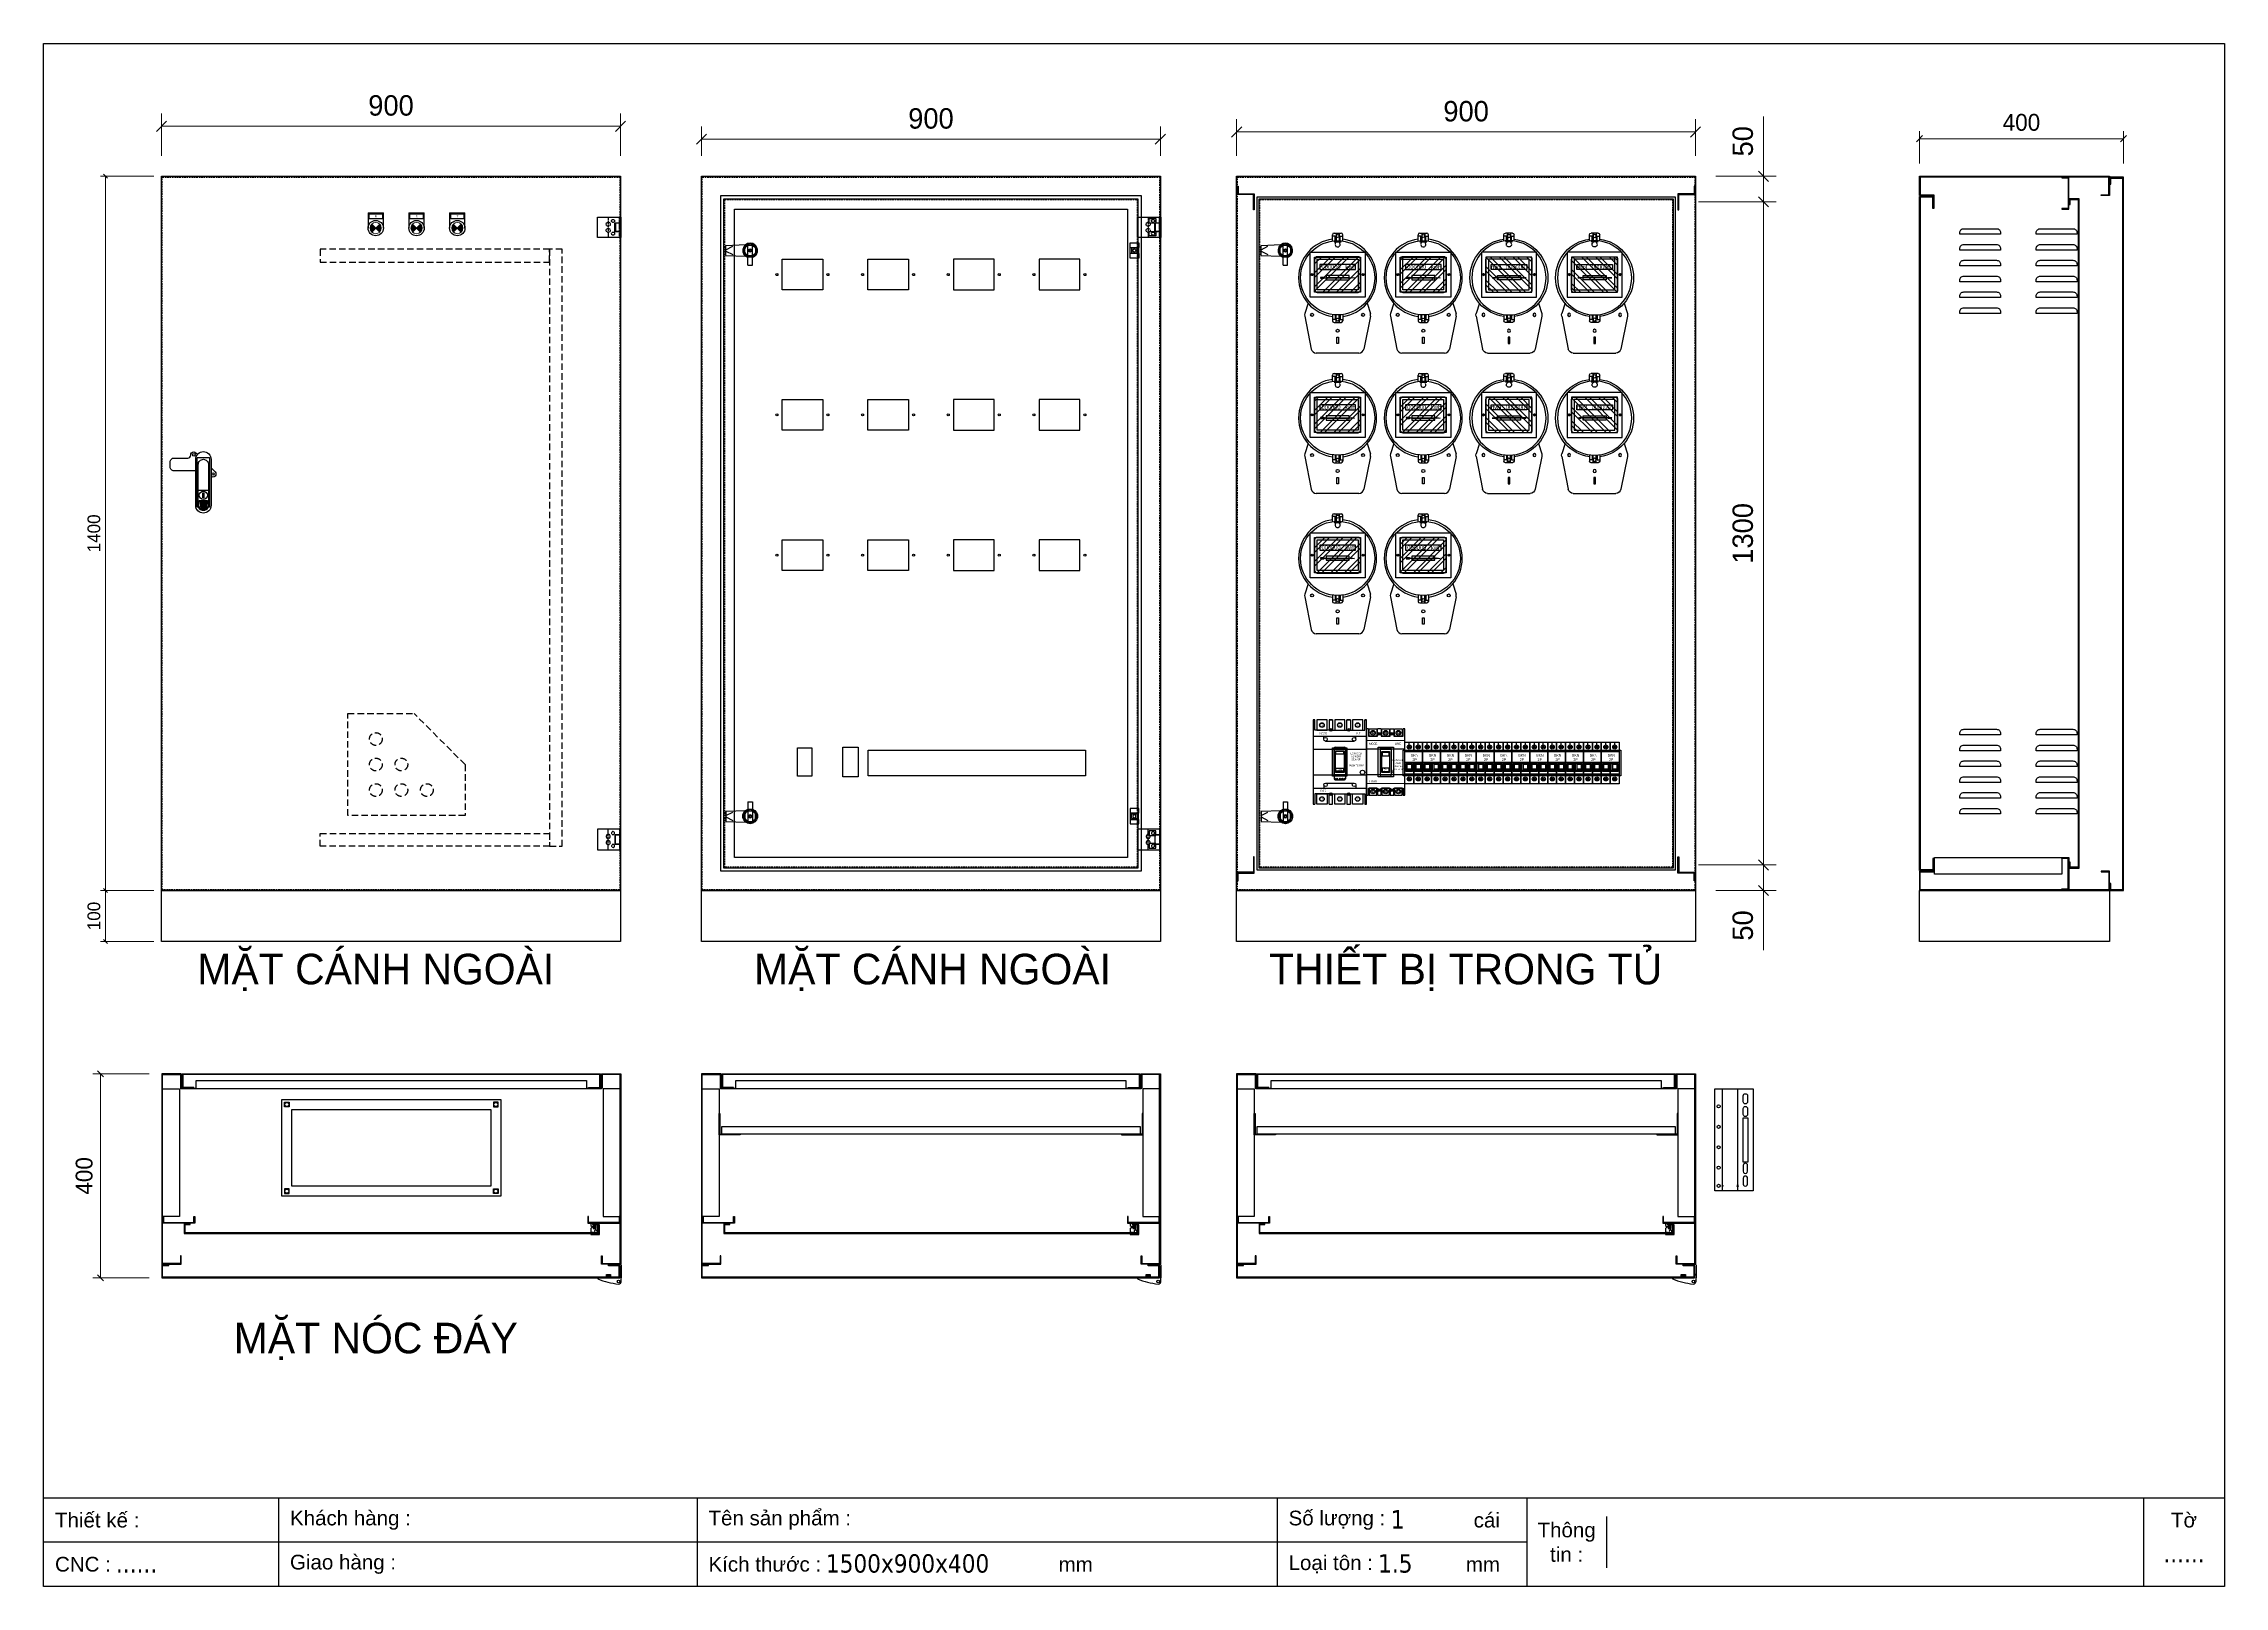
# Model space of a CAD drawing. Header units: millimetres. Extents: x 0 to 4277, y 0 to 3024.
import ezdxf
from ezdxf.enums import TextEntityAlignment as Align

# ---------------------------------------------------------------- set-up
doc = ezdxf.new("R2010")
doc.units = ezdxf.units.MM
for name, pattern in [('DASHED', [0.75, 0.5, -0.25]), ('HIDDEN2', [4.7625, 3.175, -1.5875]), ('HIDDENX2', [19.05, 12.7, -6.35])]:
    doc.linetypes.add(name, pattern=pattern)
for name, color, linetype in [('01', 7, 'HIDDEN2'), ('CNC', 7, 'Continuous'), ('DIM', 253, 'Continuous'), ('HEATER', 1, 'Continuous')]:
    doc.layers.add(name, color=color, linetype=linetype)
doc.layers.add('07', color=5, linetype='Continuous', lineweight=5)
doc.layers.add('E_Electrical Equipment', color=35, linetype='Continuous', lineweight=5)
doc.styles.add('Arial', font='arial.ttf')
doc.styles.add('Arial-Black', font='txt')
doc.styles.add('Tahoma (Input Text)', font='tahoma.ttf')
doc.dimstyles.new('Dim-25', dxfattribs={"dimtxt": 25, "dimasz": 8, "dimexe": 10, "dimexo": 15, "dimgap": 10, "dimtad": 1, "dimdec": 0, "dimtxsty": 'Standard', "dimblk": 'OBLIQUE', "dimcen": 10, "dimclrd": 5, "dimclre": 5, "dimclrt": 3, "dimazin": 3, "dimtfac": 1, "dimtdec": 0, "dimtmove": 0, "dimatfit": 3, "dimldrblk": 'OBLIQUE', "dimlwd": 9, "dimlwe": 9})
doc.dimstyles.new('Dim-33', dxfattribs={"dimtxt": 33, "dimasz": 12, "dimexe": 15, "dimexo": 25, "dimgap": 15, "dimtad": 1, "dimdec": 0, "dimtxsty": 'Standard', "dimblk": 'OBLIQUE', "dimcen": 10, "dimclrd": 5, "dimclre": 5, "dimclrt": 3, "dimazin": 3, "dimtfac": 1, "dimtdec": 0, "dimtmove": 0, "dimatfit": 3, "dimldrblk": 'OPEN30', "dimlwd": 9, "dimlwe": 9})
doc.dimstyles.new('Dim-40', dxfattribs={"dimtxt": 40, "dimasz": 20, "dimexe": 25, "dimexo": 40, "dimgap": 20, "dimtad": 1, "dimdec": 0, "dimtxsty": 'Standard', "dimblk": 'OBLIQUE', "dimcen": 15, "dimclrd": 5, "dimclre": 5, "dimclrt": 3, "dimazin": 3, "dimtfac": 1, "dimtdec": 0, "dimtmove": 0, "dimatfit": 3, "dimldrblk": 'ARCHTICK', "dimlwd": 9, "dimlwe": 9})

# ---------------------------------------------------------------- blocks, each defined once
blk = doc.blocks.new('khungtenAsean2')
at = {"color": 7}
for p, q in [((2970, -1980), (0, -1980)), ((320, -1980), (320, -2100)), ((890, -1980), (890, -2100)), ((1680, -1980), (1680, -2100)), ((2020, -1980), (2020, -2100)), ((2860, -1980), (2860, -2100)), ((2128.3, -2005), (2128.3, -2075)), ((2020, -2040), (0, -2040))]:
    blk.add_line(p, q, dxfattribs=at)
blk.add_lwpolyline([(0, 0), (2970, 0), (2970, -2100), (0, -2100)], close=True, dxfattribs=at)
at = {"color": 2, "char_height": 20, "style": 'Arial'}
for s, insert, width, attachment_point in [('  Thiết kế :', (0, -2010), 917.634, 4), ('  Khách hàng :', (320, -2010), 917.634, 4), ('  Tên sản phẩm :', (890, -2010), 917.634, 4), ('  Số lượng :', (1680, -2010), 917.634, 4), ('cái', (1947.6, -2010), 917.634, 4), ('Thông\\Ptin :', (2074.2, -2040), 108.311, 5), ('Tờ', (2915, -2010), 110, 5), ('  CNC :', (0, -2070), 917.634, 4), ('  Giao hàng :', (320, -2070), 917.634, 4), ('  Kích thước :', (890, -2070), 917.634, 4), ('mm', (1382.3, -2070), 917.634, 4), ('  Loại tôn :', (1680, -2070), 917.634, 4), ('mm', (1936.9, -2070), 917.634, 4)]:
    blk.add_mtext(s, dxfattribs=dict(at, insert=insert, width=width, attachment_point=attachment_point))
at = {"color": 1, "style": 'Tahoma (Input Text)', "flags": 8}
for tag, p in [('#01', (137.1, -2021.3)), ('#03', (506.6, -2019.3)), ('#05', (1106.6, -2021.3)), ('#07', (1834.7, -2021.3)), ('#09', (2146.7, -2021.3)), ('#02', (98.5, -2081.3)), ('#04', (486.1, -2081.3)), ('#06', (1065.3, -2081.3)), ('#08', (1817.4, -2081.3)), ('#10', (2146.7, -2081.3))]:
    blk.add_attdef(tag, p, '', height=25, dxfattribs=at)
blk.add_attdef('#11', text='', height=25, dxfattribs=at).set_placement((2915, -2067.3), align=Align.CENTER)
blk = doc.blocks.new('*D1')
at = {"color": 0, "linetype": 'ByBlock', "lineweight": -2}
for p, q in [((125.5, 2760), (117.5, 2768)), ((117.5, 1368), (125.5, 1360))]:
    blk.add_line(p, q, dxfattribs=at)
at = {"layer": 'Defpoints', "color": 0, "transparency": 16777216}
for p in [(231.3, 2764), (121.5, 1364), (231.3, 1364)]:
    blk.add_point(p, dxfattribs=at)
at = {"layer": 'DIM', "color": 5, "lineweight": 9, "transparency": 16777216}
for p, q in [((216.3, 2764), (111.5, 2764)), ((121.5, 2764), (121.5, 1364)), ((216.3, 1364), (111.5, 1364))]:
    blk.add_line(p, q, dxfattribs=at)
at = {"layer": 'DIM', "color": 3, "transparency": 16777216, "insert": (98.7, 2064), "char_height": 25, "attachment_point": 5, "rotation": 90}
blk.add_mtext('1400', dxfattribs=at)
blk = doc.blocks.new('_Oblique')
at = {"color": 0, "linetype": 'ByBlock', "lineweight": -2}
blk.add_line((-0.5, -0.5), (0.5, 0.5), dxfattribs=at)
blk = doc.blocks.new('AB301-2-1')
at = {"linetype": 'Continuous'}
h = blk.add_hatch(dxfattribs=at)
h.set_pattern_fill('ACAD_ISO09W100', color=1, scale=0.2)
h.set_pattern_definition([(0, (-368.0181, 398.3814), (0, 1), [4.8, -0.6, 1.2, -0.6, 1.2, -0.6])])
h.paths.add_polyline_path([(-4.1, -88.5, 0.118404), (0, -89.5, 0.118404), (4.1, -88.5), (7, -72), (-7, -72)])
at = {"color": 1, "linetype": 'Continuous'}
for p, q in [((-10, -50.5), (10, -50.5)), ((-7, -72), (7, -72)), ((-7, -72), (-4.1, -88.5)), ((7, -72), (4.1, -88.5))]:
    blk.add_line(p, q, dxfattribs=at)
for points in [[(-15, -12.5), (-57.5, -12.5, -0.414214), (-65, -5), (-65, 5, -0.414214), (-57.5, 12.5), (-30.7, 12.5, 0.414214), (-24.7, 18.5), (-24.7, 18.7)], [(-24.7, 18.7, -0.198912), (-23, 23), (-23, 23, -0.414214), (-14.5, 23), (-11.3, 19.8)], [(15, -6.5), (23, -14.5, -0.414214), (23, -23), (23, -23, -0.381561), (15, -23.4, -0.381561)]]:
    blk.add_lwpolyline(points, format="xyb", dxfattribs=at)
for points in [[(0, 25), (0, 25, -0.414214), (15, 10), (15, -80.5, -0.414214), (0, -95.5), (0, -95.5, -0.414214), (-15, -80.5), (-15, 10, -0.414214)], [(0, 10, -0.414214), (10, 0), (10, -80.5, -0.414214), (0, -90.5, -0.414214), (-10, -80.5), (-10, 0, -0.414214)], [(9, -72.5), (9, -80.5, -0.414214), (0, -89.5, -0.414214), (-9, -80.5), (-9, -72.5, -0.414214), (-7, -70.5), (7, -70.5, -0.414214)]]:
    blk.add_lwpolyline(points, format="xyb", close=True, dxfattribs=at)
at = {"color": 2, "linetype": 'Continuous'}
blk.add_lwpolyline([(-12, 13.3), (12, 13.3), (12, -83.7), (-12, -83.7)], close=True, dxfattribs=at)
at = {"color": 1, "linetype": 'Continuous'}
blk.add_lwpolyline([(-1, -55.5), (1, -55.5), (1, -65.5), (-1, -65.5)], close=True, dxfattribs=at)
for centre, radius in [((-18.7, 18.7), 2.5), ((18.7, -18.7), 2.5), ((0, -60.5), 8)]:
    blk.add_circle(centre, radius, dxfattribs=at)
blk = doc.blocks.new('HL044-1.3-C')
at = {"color": 1, "linetype": 'HIDDEN2', "ltscale": 0.5}
for p, q in [((-25, 40), (-25, 0)), ((-3, 0), (-3, 40))]:
    blk.add_line(p, q, dxfattribs=at)
at = {"color": 1}
for p, q in [((-12, 29), (0, 29)), ((-12, 11), (-12, 29)), ((0, 11), (-12, 11)), ((-11, 28.5), (0, 28.5)), ((-11, 28.5), (-11, 11.5)), ((0, 11.5), (-11, 11.5))]:
    blk.add_line(p, q, dxfattribs=at)
blk.add_lwpolyline([(-46, 40), (0, 40), (0, 0), (-46, 0)], close=True, dxfattribs=at)
at = {"color": 1, "linetype": 'HIDDEN2', "ltscale": 0.5}
for centre, radius in [((-25, 26), 4), ((-25, 14), 4), ((-15.5, 32.5), 3), ((-15.5, 7.5), 3)]:
    blk.add_circle(centre, radius, dxfattribs=at)
blk = doc.blocks.new('*D2')
at = {"color": 0, "linetype": 'ByBlock', "lineweight": -2}
for p, q in [((125.5, 1360), (117.5, 1368)), ((117.5, 1268), (125.5, 1260))]:
    blk.add_line(p, q, dxfattribs=at)
at = {"layer": 'Defpoints', "color": 0, "transparency": 16777216}
for p in [(231.3, 1364), (121.5, 1264), (231.3, 1264)]:
    blk.add_point(p, dxfattribs=at)
at = {"layer": 'DIM', "color": 5, "lineweight": 9, "transparency": 16777216}
for p, q in [((216.3, 1364), (111.5, 1364)), ((121.5, 1364), (121.5, 1264)), ((216.3, 1264), (111.5, 1264))]:
    blk.add_line(p, q, dxfattribs=at)
at = {"layer": 'DIM', "color": 3, "transparency": 16777216, "insert": (98.7, 1314), "char_height": 25, "attachment_point": 5, "rotation": 90}
blk.add_mtext('100', dxfattribs=at)
blk = doc.blocks.new('SDGFGHGHG')
at = {"layer": 'HEATER'}
for p, q in [((860892.9, 570780.5), (860931.6, 570782)), ((860935.9, 570742), (860935.9, 570784.3)), ((860944.9, 570742), (860944.9, 570784.3)), ((860892.9, 570760.5), (860892.9, 570780.5)), ((860892.9, 570771.9), (860906.3, 570778.7)), ((860892.9, 570769.1), (860906.3, 570762.4)), ((860892.9, 570760.5), (860931.6, 570759.1)), ((860935.9, 570742), (860944.9, 570742)), ((860937.5, 570771.3), (860939.5, 570771.3)), ((860937.5, 570769.8), (860939.5, 570769.8)), ((860939.5, 570773.5), (860939.5, 570771.3)), ((860939.5, 570769.8), (860939.5, 570767.6)), ((860941.3, 570773.5), (860941.3, 570771.3)), ((860941.3, 570771.3), (860943.4, 570771.3)), ((860941.3, 570769.8), (860941.3, 570767.6)), ((860941.3, 570769.8), (860943.4, 570769.8))]:
    blk.add_line(p, q, dxfattribs=at)
blk.add_circle((860940.4, 570770.5), 3.08, dxfattribs=at)
blk.add_arc((860940.4, 570770.5), 14.5, 288.08, 251.92, dxfattribs=at)
blk = doc.blocks.new('SĐFHGGH')
at = {"layer": 'HEATER'}
for points in [[(860928.8, 570702.4), (860927.4, 570702.4), (860927.4, 570708.4), (860928.8, 570708.4)], [(860943.4, 570717), (860943.4, 570718.4), (860937.4, 570718.4), (860937.4, 570717)], [(860952.1, 570702.4), (860953.4, 570702.4), (860953.4, 570708.4), (860952.1, 570708.4)], [(860943.4, 570693.8), (860943.4, 570692.4), (860937.4, 570692.4), (860937.4, 570693.8)]]:
    blk.add_lwpolyline(points, dxfattribs=at)
for start, end in [(104.4775, 165.5225), (194.4775, 255.5225), (14.4775, 75.5225), (284.4775, 345.5225)]:
    blk.add_arc((860940.4, 570705.4), 12, start, end, dxfattribs=at)
blk = doc.blocks.new('MS722')
for name, p in [('SDGFGHGHG', (-860940.4, -570770.5)), ('SĐFHGGH', (-860940.4, -570705.4))]:
    blk.add_blockref(name, p)
blk = doc.blocks.new('HL003-2-2')
at = {"color": 1}
for p, q in [((15, 21), (15, 12)), ((15, -9), (15, 0)), ((16, 12), (17, 12)), ((16, 0), (17, 0))]:
    blk.add_line(p, q, dxfattribs=at)
blk.add_lwpolyline([(17, 0), (17, -9), (0, -9), (0, 21), (17, 21), (17, 12)], dxfattribs=at)
blk.add_lwpolyline([(0, 12), (16, 12), (16, 0), (0, 0)], close=True, dxfattribs=at)
blk.add_circle((8, 6), 3, dxfattribs=at)
blk = doc.blocks.new('HL003-2-3')
h = blk.add_hatch()
h.set_pattern_fill('ANSI31', color=2, scale=0.5, style=0)
h.set_pattern_definition([(45, (8435.407, 86016.9664), (-1.122532015, 1.122532015), [])])
h.paths.add_polyline_path([(11, 10), (5, 10), (5, 0), (11, 0)])
at = {"color": 1}
for p, q in [((0, 22), (17, 22)), ((0, 20), (0, 22)), ((0, 20), (15, 20)), ((4, 18), (0, 18)), ((0, 10), (0, 18)), ((0, 10), (8, 3)), ((0, 4), (3.4, 7)), ((0, 0), (0, 4)), ((16, 0), (0, 0)), ((4, 20), (4, 18)), ((17, 3), (8, 3)), ((15, 20), (15, 3)), ((16, 3), (16, 0)), ((17, 22), (17, 3))]:
    blk.add_line(p, q, dxfattribs=at)
at = {"color": 2}
blk.add_lwpolyline([(5, 10), (11, 10), (11, 0), (5, 0)], close=True, dxfattribs=at)
at = {"color": 1}
blk.add_circle((10, 16), 3, dxfattribs=at)
blk.add_circle((10, 16), 3, dxfattribs=at)
blk = doc.blocks.new('HL044-1.3-B')
h = blk.add_hatch()
h.set_pattern_fill('ANSI31', color=1, scale=0.3, style=0)
h.set_pattern_definition([(45, (-80982.31925, -42991.2648), (-0.673519209, 0.673519209), [])])
h.paths.add_polyline_path([(-15.5, 27), (-15.5, 24), (-9.5, 24), (-9.5, 27)])
at = {"color": 1}
for p, q in [((0, 0), (-43, 0)), ((-43, 0), (-43, -2)), ((-25, 6.5), (-25, 0)), ((-25, 6.5), (-19, 5.9)), ((-25, 5.5), (-19, 4.9)), ((-25, 4.5), (-19, 3.9)), ((-25, 3.5), (-19, 2.9)), ((-25, 2.5), (-19, 1.9)), ((-25, 1.5), (-19, 0.9)), ((-25, 0.5), (-19.7, 0)), ((-22, 24), (-22, 27)), ((-22, 27), (1, 27)), ((-1, 24), (-22, 24)), ((-19, 6.5), (-19, 0)), ((-15.5, 24), (-15.5, 27)), ((-9.5, 24), (-9.5, 27)), ((0, 23), (0, 0)), ((0, 7.5), (3, 7.5)), ((0, 6), (3, 6)), ((3, 25), (3, 0)), ((3, -6.5), (3, 0))]:
    blk.add_line(p, q, dxfattribs=at)
blk.add_lwpolyline([(-26, 6.5), (-18, 6.5), (-18, 0), (-26, 0)], close=True, dxfattribs=at)
blk.add_circle((-2.3, -7), 2.55, dxfattribs=at)
for centre, radius, start, end in [((-1, 23), 1, 0, 90), ((1, 25), 2, 0, 90), ((15.4, 147.7), 160.7, 248.6705, 263.5901), ((-2.5, -6.5), 5.5, 270, 0)]:
    blk.add_arc(centre, radius, start, end, dxfattribs=at)
blk = doc.blocks.new('*D3')
at = {"color": 0, "linetype": 'ByBlock', "lineweight": -2}
for p, q in [((3382.9, 2754), (3362.9, 2774)), ((3362.9, 2724), (3382.9, 2704))]:
    blk.add_line(p, q, dxfattribs=at)
at = {"layer": 'Defpoints', "color": 0, "transparency": 16777216}
for p in [(3239.7, 2764), (3205.2, 2714), (3372.9, 2714)]:
    blk.add_point(p, dxfattribs=at)
at = {"layer": 'DIM', "color": 5, "lineweight": 9, "transparency": 16777216}
for p, q in [((3372.9, 2764), (3372.9, 2881.1)), ((3279.7, 2764), (3397.9, 2764)), ((3372.9, 2714), (3372.9, 2764)), ((3245.2, 2714), (3397.9, 2714))]:
    blk.add_line(p, q, dxfattribs=at)
at = {"layer": 'DIM', "color": 3, "transparency": 16777216, "insert": (3332.5, 2832.6), "char_height": 40, "attachment_point": 5, "rotation": 90}
blk.add_mtext('50', dxfattribs=at)
blk = doc.blocks.new('_ArchTick')
at = {"color": 0, "const_width": 0.15}
blk.add_lwpolyline([(-0.5, -0.5), (0.5, 0.5)], dxfattribs=at)
blk = doc.blocks.new('*D4')
at = {"color": 0, "linetype": 'ByBlock', "lineweight": -2}
for p, q in [((3382.9, 2704), (3362.9, 2724)), ((3362.9, 1424), (3382.9, 1404))]:
    blk.add_line(p, q, dxfattribs=at)
at = {"layer": 'Defpoints', "color": 0, "transparency": 16777216}
for p in [(3205.2, 2714), (3205.2, 1414), (3372.9, 1414)]:
    blk.add_point(p, dxfattribs=at)
at = {"layer": 'DIM', "color": 5, "lineweight": 9, "transparency": 16777216}
for p, q in [((3245.2, 2714), (3397.9, 2714)), ((3372.9, 2714), (3372.9, 1414)), ((3245.2, 1414), (3397.9, 1414))]:
    blk.add_line(p, q, dxfattribs=at)
at = {"layer": 'DIM', "color": 3, "transparency": 16777216, "insert": (3332.5, 2064), "char_height": 40, "attachment_point": 5, "rotation": 90}
blk.add_mtext('1300', dxfattribs=at)
blk = doc.blocks.new('*D5')
at = {"color": 0, "linetype": 'ByBlock', "lineweight": -2}
for p, q in [((3382.9, 1404), (3362.9, 1424)), ((3362.9, 1374), (3382.9, 1354))]:
    blk.add_line(p, q, dxfattribs=at)
at = {"layer": 'Defpoints', "color": 0, "transparency": 16777216}
for p in [(3205.2, 1414), (3239.7, 1364), (3372.9, 1364)]:
    blk.add_point(p, dxfattribs=at)
at = {"layer": 'DIM', "color": 5, "lineweight": 9, "transparency": 16777216}
for p, q in [((3245.2, 1414), (3397.9, 1414)), ((3372.9, 1414), (3372.9, 1364)), ((3279.7, 1364), (3397.9, 1364)), ((3372.9, 1364), (3372.9, 1246.8))]:
    blk.add_line(p, q, dxfattribs=at)
at = {"layer": 'DIM', "color": 3, "transparency": 16777216, "insert": (3332.5, 1295.4), "char_height": 40, "attachment_point": 5, "rotation": 90}
blk.add_mtext('50', dxfattribs=at)
blk = doc.blocks.new('Den XANH')
h = blk.add_hatch(color=5)
h.paths.add_polyline_path([(15, 15), (22.8, 7.2, 0.198912), (26, 15, 0.198912), (22.8, 22.8)])
h.paths.add_polyline_path([(15, 15), (7.2, 22.8, 0.198912), (4, 15, 0.198912), (7.2, 7.2)])
at = {"color": 7}
for p, q in [((0, 45), (30, 45)), ((0, 45), (0, 15)), ((30, 15), (30, 45))]:
    blk.add_line(p, q, dxfattribs=at)
blk.add_lwpolyline([(2, 43), (28, 43), (28, 33), (2, 33)], close=True, dxfattribs=at)
blk.add_circle((15, 15), 15, dxfattribs=at)
at = {"layer": '07', "color": 5, "linetype": 'Continuous', "lineweight": 5, "ltscale": 3}
for p, q in [((22.8, 22.8), (7.2, 7.2)), ((7.2, 22.8), (22.8, 7.2))]:
    blk.add_line(p, q, dxfattribs=at)
blk.add_circle((15, 15), 11, dxfattribs=at)
at = {"layer": '01', "color": 2, "linetype": 'Continuous', "lineweight": 5, "style": 'Arial-Black'}
blk.add_attdef('T-SP', text='', height=2.4, dxfattribs=at).set_placement((15.2, 36), align=Align.CENTER)
blk = doc.blocks.new('Den DO')
h = blk.add_hatch(color=1)
h.paths.add_polyline_path([(7.2, 7.2), (15, 15), (7.2, 22.8, 0.198912), (4, 15, 0.198912)])
h.paths.add_polyline_path([(26, 15, 0.198912), (22.8, 22.8), (15, 15), (22.8, 7.2, 0.198912)])
at = {"color": 7}
for p, q in [((0, 45), (30, 45)), ((0, 45), (0, 15)), ((30, 15), (30, 45))]:
    blk.add_line(p, q, dxfattribs=at)
blk.add_lwpolyline([(2, 43), (28, 43), (28, 33), (2, 33)], close=True, dxfattribs=at)
blk.add_circle((15, 15), 15, dxfattribs=at)
at = {"layer": '07', "color": 1, "linetype": 'Continuous', "lineweight": 5, "ltscale": 3}
for p, q in [((22.8, 22.8), (7.2, 7.2)), ((7.2, 22.8), (22.8, 7.2))]:
    blk.add_line(p, q, dxfattribs=at)
blk.add_circle((15, 15), 11, dxfattribs=at)
at = {"layer": '01', "color": 2, "linetype": 'Continuous', "lineweight": 5, "style": 'Arial-Black'}
blk.add_attdef('T-SP', text='', height=2.4, dxfattribs=at).set_placement((15.2, 36), align=Align.CENTER)
blk = doc.blocks.new('Den VANG')
h = blk.add_hatch(color=2)
h.paths.add_polyline_path([(22.8, 7.2, 0.198912), (26, 15, 0.198912), (22.8, 22.8), (15, 15)])
h.paths.add_polyline_path([(7.2, 7.2), (15, 15), (7.2, 22.8, 0.198912), (4, 15, 0.198912)])
at = {"color": 7}
for p, q in [((0, 45), (30, 45)), ((0, 45), (0, 15)), ((30, 15), (30, 45))]:
    blk.add_line(p, q, dxfattribs=at)
blk.add_lwpolyline([(2, 43), (28, 43), (28, 33), (2, 33)], close=True, dxfattribs=at)
blk.add_circle((15, 15), 15, dxfattribs=at)
at = {"layer": '07', "color": 2, "linetype": 'Continuous', "lineweight": 5, "ltscale": 3}
for p, q in [((22.8, 22.8), (7.2, 7.2)), ((7.2, 22.8), (22.8, 7.2))]:
    blk.add_line(p, q, dxfattribs=at)
blk.add_circle((15, 15), 11, dxfattribs=at)
at = {"layer": '01', "color": 2, "linetype": 'Continuous', "lineweight": 5, "style": 'Arial-Black'}
blk.add_attdef('T-SP', text='', height=2.4, dxfattribs=at).set_placement((15.2, 36), align=Align.CENTER)
blk = doc.blocks.new('*D6')
at = {"color": 0, "linetype": 'ByBlock', "lineweight": -2}
for p, q in [((241.3, 2872.1), (221.3, 2852.1)), ((1121.3, 2852.1), (1141.3, 2872.1))]:
    blk.add_line(p, q, dxfattribs=at)
at = {"layer": 'Defpoints', "color": 0, "transparency": 16777216}
for p in [(1131.3, 2862.1), (231.3, 2764), (1131.3, 2764)]:
    blk.add_point(p, dxfattribs=at)
at = {"layer": 'DIM', "color": 5, "lineweight": 9, "transparency": 16777216}
for p, q in [((231.3, 2804), (231.3, 2887.1)), ((1131.3, 2804), (1131.3, 2887.1)), ((231.3, 2862.1), (1131.3, 2862.1))]:
    blk.add_line(p, q, dxfattribs=at)
at = {"layer": 'DIM', "color": 3, "transparency": 16777216, "insert": (681.3, 2902.6), "char_height": 40, "attachment_point": 5}
blk.add_mtext('900', dxfattribs=at)
blk = doc.blocks.new('*D7')
at = {"color": 0, "linetype": 'ByBlock', "lineweight": -2}
for p, q in [((1300.2, 2846.7), (1280.2, 2826.7)), ((2180.2, 2826.7), (2200.2, 2846.7))]:
    blk.add_line(p, q, dxfattribs=at)
at = {"layer": 'Defpoints', "color": 0, "transparency": 16777216}
for p in [(2190.2, 2836.7), (1290.2, 2764), (2190.2, 2764)]:
    blk.add_point(p, dxfattribs=at)
at = {"layer": 'DIM', "color": 5, "lineweight": 9, "transparency": 16777216}
for p, q in [((1290.2, 2804), (1290.2, 2861.7)), ((1290.2, 2836.7), (2190.2, 2836.7)), ((2190.2, 2804), (2190.2, 2861.7))]:
    blk.add_line(p, q, dxfattribs=at)
at = {"layer": 'DIM', "color": 3, "transparency": 16777216, "insert": (1740.2, 2877.1), "char_height": 40, "attachment_point": 5}
blk.add_mtext('900', dxfattribs=at)
blk = doc.blocks.new('*D8')
at = {"color": 0, "linetype": 'ByBlock', "lineweight": -2}
for p, q in [((2349.7, 2860.9), (2329.7, 2840.9)), ((3229.7, 2840.9), (3249.7, 2860.9))]:
    blk.add_line(p, q, dxfattribs=at)
at = {"layer": 'Defpoints', "color": 0, "transparency": 16777216}
for p in [(3239.7, 2850.9), (2339.7, 2764), (3239.7, 2764)]:
    blk.add_point(p, dxfattribs=at)
at = {"layer": 'DIM', "color": 5, "lineweight": 9, "transparency": 16777216}
for p, q in [((2339.7, 2804), (2339.7, 2875.9)), ((3239.7, 2804), (3239.7, 2875.9)), ((2339.7, 2850.9), (3239.7, 2850.9))]:
    blk.add_line(p, q, dxfattribs=at)
at = {"layer": 'DIM', "color": 3, "transparency": 16777216, "insert": (2789.7, 2891.3), "char_height": 40, "attachment_point": 5}
blk.add_mtext('900', dxfattribs=at)
blk = doc.blocks.new('f3daunguoc')
at = {"layer": 'CNC', "color": 2, "lineweight": -3}
blk.add_circle((0, 0), 1.5, dxfattribs=at)
blk = doc.blocks.new('f2dauxuoi')
at = {"layer": 'CNC', "color": 2, "lineweight": -3}
blk.add_circle((0, 0), 1, dxfattribs=at)
blk = doc.blocks.new('ovan8.5x20')
at = {"layer": 'CNC', "color": 2, "lineweight": -3}
for p, q in [((5.7, 4.2), (-5.8, 4.2)), ((-5.8, -4.2), (5.7, -4.2))]:
    blk.add_line(p, q, dxfattribs=at)
for centre, start, end in [((-5.8, 0), 90, 270), ((5.7, 0), 270, 90)]:
    blk.add_arc(centre, 4.25, start, end, dxfattribs=at)
blk = doc.blocks.new('ga tai lieu')
at = {"color": 7, "linetype": 'HIDDENX2'}
for p, q in [((0, 0), (0, 200)), ((0, 200), (130, 200)), ((230, 100), (130, 200)), ((230, 100), (230, 0)), ((230, 0), (0, 0))]:
    blk.add_line(p, q, dxfattribs=at)
for centre in [(55, 150), (55, 100), (105, 100), (55, 50), (105, 50), (155, 50)]:
    blk.add_circle(centre, 12.5, dxfattribs=at)
blk = doc.blocks.new('*D9')
at = {"color": 0, "linetype": 'ByBlock', "lineweight": -2}
for p, q in [((3684.8, 2843.7), (3672.8, 2831.7)), ((4072.8, 2831.7), (4084.8, 2843.7))]:
    blk.add_line(p, q, dxfattribs=at)
at = {"color": 5, "lineweight": 9, "ltscale": 3, "transparency": 16777216}
for p, q in [((3678.8, 2789), (3678.8, 2852.7)), ((3678.8, 2837.7), (4078.8, 2837.7)), ((4078.8, 2789), (4078.8, 2852.7))]:
    blk.add_line(p, q, dxfattribs=at)
at = {"layer": 'Defpoints', "color": 0, "ltscale": 3, "transparency": 16777216}
for p in [(4078.8, 2837.7), (3678.8, 2764), (4078.8, 2764)]:
    blk.add_point(p, dxfattribs=at)
at = {"color": 3, "ltscale": 3, "transparency": 16777216, "insert": (3878.8, 2869.5), "char_height": 33, "attachment_point": 5}
blk.add_mtext('400', dxfattribs=at)
blk = doc.blocks.new('_Open30')
at = {"color": 0, "linetype": 'ByBlock', "lineweight": -2}
for p, q in [((-1, 0.27), (0, 0)), ((0, 0), (-1, -0.27)), ((0, 0), (-1, 0))]:
    blk.add_line(p, q, dxfattribs=at)
blk = doc.blocks.new('Congto1P-1')
at = {"color": 126}
for p, q in [((-10, 219.8), (-10, 232)), ((-5, 229.4), (-10, 229.4)), ((-7, 235), (7, 235)), ((-7, 218), (7, 218)), ((-5, 220.2), (-5, 229.4)), ((-3, 235), (-3, 220.2)), ((3, 235), (3, 220.2)), ((3, 229.4), (3, 235)), ((5, 220.2), (5, 229.4)), ((5, 229.4), (10, 229.4)), ((10, 219.8), (10, 232)), ((-27.1, 148.5), (-33.6, 148.5)), ((-32.1, 147.8), (-33.6, 148.5)), ((-33.6, 147), (-32.1, 147.8)), ((-33.6, 147), (-27.1, 147)), ((-25.6, 147.8), (-27.1, 148.5)), ((-27.1, 147), (-25.6, 147.8)), ((-25.6, 147.8), (-22.5, 147.8)), ((-22.5, 148.3), (22.5, 148.3)), ((-22.5, 147.3), (22.5, 147.3)), ((22.5, 147.8), (26.9, 147.8)), ((26.9, 148.5), (26.9, 147)), ((26.9, 148.5), (32.9, 147.6)), ((32.9, 147.6), (26.9, 147)), ((-58, 97.7), (-64.3, 77.3)), ((58, 97.7), (64.3, 77.3)), ((-64.5, 72.4), (-51.6, 8)), ((-10, 75.4), (-10, 63.2)), ((-5, 65.8), (-10, 65.8)), ((-7, 60.2), (7, 60.2)), ((-5, 75.1), (-5, 65.8)), ((-3, 60.2), (-3, 75)), ((3, 60.2), (3, 75)), ((3, 65.8), (3, 60.2)), ((5, 75.1), (5, 65.8)), ((5, 65.8), (10, 65.8)), ((10, 75.4), (10, 63.2)), ((64.5, 72.4), (51.6, 8)), ((41.8, 0), (-41.8, 0))]:
    blk.add_line(p, q, dxfattribs=at)
at = {"color": 126, "linetype": 'DASHED', "ltscale": 3}
for p, q in [((-3, 220.2), (-3, 217)), ((3, 220.2), (3, 217))]:
    blk.add_line(p, q, dxfattribs=at)
at = {"color": 126}
blk.add_lwpolyline([(-40, 118.8), (40, 118.8, 0.414214), (45, 123.8), (45, 183.8, 0.414214), (40, 188.8), (-40, 188.8, 0.414214), (-45, 183.8), (-45, 123.8, 0.414214)], format="xyb", close=True, dxfattribs=at)
for points in [[(-35, 163.8), (35, 163.8), (35, 173.8), (-35, 173.8)], [(-22.5, 143.8), (22.5, 143.8), (22.5, 151.8), (-22.5, 151.8)], [(-1.6, 31), (1.6, 31), (1.6, 18.9), (-1.6, 18.9)]]:
    blk.add_lwpolyline(points, close=True, dxfattribs=at)
for centre, radius in [((0, 147.6), 72.7), ((0, 229.4), 3), ((-50, 75), 3), ((0, 65.8), 3), ((0, 43.8), 3), ((50, 75), 3)]:
    blk.add_circle(centre, radius, dxfattribs=at)
for centre, radius, start, end in [((0, 147.6), 76.5, 97.5111, 262.4889), ((-7, 232), 3, 90, 180), ((7, 232), 3, 0, 90), ((0, 147.6), 76.5, 277.5111, 82.4889), ((-54.7, 74.4), 10, 162.956, 191.3255), ((-7, 63.2), 3, 180, 270), ((7, 63.2), 3, 270, 0), ((54.7, 74.4), 10, 348.6745, 17.044), ((-41.8, 10), 10, 191.3255, 270), ((41.8, 10), 10, 270, 348.6745)]:
    blk.add_arc(centre, radius, start, end, dxfattribs=at)
at = {"color": 126, "linetype": 'DASHED', "ltscale": 3}
blk.add_arc((0, 213), 5, 126.8699, 53.1301, dxfattribs=at)
at = {"color": 126, "insert": (35, 172.9), "char_height": 8, "width": 70, "attachment_point": 3}
blk.add_mtext('\\f.VnArial|b0|i0|c0|p34;00000\\C1;0  \\C256; kwh', dxfattribs=at)
blk = doc.blocks.new('A$C39866699')
h = blk.add_hatch()
h.set_pattern_fill('ANSI32', color=6, scale=2, style=0)
h.set_pattern_definition([(45, (-81823.462, -46826.472), (-13.470384, 13.470384), []), (45, (-81814.482, -46826.472), (-13.470384, 13.470384), [])])
h.paths.add_polyline_path([(99, 9.5), (99, 78.5), (9, 78.5), (9, 9.5)])
at = {"color": 6}
for points in [[(0, 88), (108, 88), (108, 0), (0, 0)], [(9, 78.5), (99, 78.5), (99, 9.5), (9, 9.5)]]:
    blk.add_lwpolyline(points, close=True, dxfattribs=at)
for centre in [(4, 44), (104, 44)]:
    blk.add_circle(centre, 1.5, dxfattribs=at)
blk = doc.blocks.new('BKN 2P')
at = {"color": 7}
for p, q in [((8.8, -5.7), (8.8, 0)), ((26.3, -5.7), (26.3, 0)), ((0, -18.8), (17.5, -18.8)), ((4.1, -41.9), (4.1, -55.2)), ((5.5, -12), (11.3, -6.6)), ((5.6, -7.3), (11.4, -12.8)), ((6.1, -12.7), (11.9, -7.2)), ((6.3, -6.6), (12, -12.1)), ((13.1, -41.9), (13.1, -55.2)), ((17.5, -18.8), (35, -18.8)), ((21.7, -41.9), (21.7, -55.2)), ((23, -12), (28.8, -6.6)), ((23.2, -7.3), (29, -12.8)), ((23.7, -12.7), (29.5, -7.2)), ((23.9, -6.6), (29.5, -12.1)), ((30.7, -41.9), (30.7, -55.2)), ((0, -63.2), (17.5, -63.2)), ((2.1, -55.2), (15.2, -55.2)), ((4.1, -43.3), (13.1, -43.3)), ((4.1, -52.4), (13.1, -52.4)), ((5.5, -70), (11.3, -75.4)), ((5.6, -74.7), (11.4, -69.2)), ((6.1, -69.2), (11.9, -74.8)), ((6.3, -75.4), (12, -69.8)), ((17.5, -63.2), (35, -63.2)), ((19.6, -55.2), (32.7, -55.2)), ((21.7, -43.3), (30.7, -43.3)), ((21.7, -52.4), (30.7, -52.4)), ((23, -70), (28.8, -75.4)), ((23.2, -74.7), (29, -69.2)), ((23.7, -69.2), (29.5, -74.8)), ((23.9, -75.4), (29.5, -69.8))]:
    blk.add_line(p, q, dxfattribs=at)
blk.add_line((0, -39.2), (35, -39.2))
for points in [[(17.5, -39.2), (17.5, -82), (0, -82), (0, 0), (17.5, 0), (17.5, -18.8)], [(17.5, -18.8), (17.5, 0), (35, 0), (35, -82), (17.5, -82), (17.5, -39.2)]]:
    blk.add_lwpolyline(points, dxfattribs=at)
for points in [[(2.1, -41.9), (15.2, -41.9), (15.2, -57.7), (2.1, -57.7)], [(19.6, -41.9), (32.7, -41.9), (32.7, -57.7), (19.6, -57.7)]]:
    blk.add_lwpolyline(points, close=True, dxfattribs=at)
for centre in [(8.8, -9.7), (26.3, -9.7), (8.8, -72.3), (26.3, -72.3)]:
    blk.add_circle(centre, 4.02, dxfattribs=at)
at = {"insert": (10.5, -23.6), "char_height": 5, "attachment_point": 1}
blk.add_mtext_dynamic_manual_height_columns('\\pi1.99689;{\\C1;BKN\\P\\pi4.61796;2P}', width=17.271, gutter_width=1, heights=[0], dxfattribs=at)
blk = doc.blocks.new('CB LS 30AF 3P')
at = {"lineweight": 30}
blk.add_line((46.5, 0), (53.5, 0), dxfattribs=at)
for p, q in [((75, -40), (0, -40)), ((26.5, -39.1), (26.5, -90.9)), ((26.5, -40), (48.5, -40)), ((28.5, -37.1), (46.5, -37.1)), ((48.5, -39.1), (48.5, -90.9)), ((30, -44.3), (45, -44.3)), ((30, -85.7), (30, -44.3)), ((31.5, -45.9), (43.5, -45.9)), ((31.5, -53.4), (31.5, -45.9)), ((43.5, -53.4), (31.5, -53.4)), ((31.5, -76.4), (43.5, -76.4)), ((31.5, -83.9), (31.5, -76.4)), ((43.5, -83.9), (31.5, -83.9)), ((43.5, -45.9), (43.5, -53.4)), ((43.5, -76.4), (43.5, -83.9)), ((45, -44.3), (45, -85.7)), ((75, -90), (0, -90)), ((28.5, -92.9), (46.5, -92.9)), ((45, -85.7), (30, -85.7))]:
    blk.add_line(p, q)
at = {"color": 4}
for p, q in [((23, -9.8), (27, -9.8)), ((25, -7.8), (25, -11.8)), ((52, -9.8), (48, -9.8)), ((50, -7.8), (50, -11.8)), ((27, -120.2), (23, -120.2)), ((25, -118.2), (25, -122.2)), ((48, -120.2), (52, -120.2)), ((50, -118.2), (50, -122.2))]:
    blk.add_line(p, q, dxfattribs=at)
at = {"lineweight": 30}
for points in [[(3.5, 0), (0, 0), (0, -130), (3.5, -130)], [(3.5, 0), (3.5, -14), (21.5, -14), (21.5, 0)], [(28.5, 0), (21.5, 0)], [(28.5, 0), (28.5, -14), (46.5, -14), (46.5, 0)], [(53.5, 0), (53.5, -14), (71.5, -14), (71.5, 0)], [(71.5, -130), (75, -130), (75, 0), (71.5, 0)], [(3.5, -130), (3.5, -116), (21.5, -116), (21.5, -130)], [(28.5, -130), (28.5, -116), (46.5, -116), (46.5, -130)], [(53.5, -130), (53.5, -116), (71.5, -116), (71.5, -130)], [(21.5, -130), (28.5, -130)], [(46.5, -130), (53.5, -130)]]:
    blk.add_lwpolyline(points, dxfattribs=at)
for centre, radius, start, end in [((28.5, -39.1), 2, 90, 180), ((46.5, -39.1), 2, 0, 90), ((48.5, -84), 2.5, 270, 90), ((28.5, -90.9), 2, 180, 270), ((46.5, -90.9), 2, 270, 0)]:
    blk.add_arc(centre, radius, start, end)
at = {"layer": 'E_Electrical Equipment', "color": 0}
for p, q in [((21.5, 0), (28.5, 0)), ((75, -23), (0, -23)), ((75, -107), (0, -107)), ((21.5, -130), (28.5, -130)), ((46.5, -130), (53.5, -130))]:
    blk.add_line(p, q, dxfattribs=at)
for centre in [(12.5, -7.5), (37.5, -7.5), (62.5, -7.5), (12.5, -122.5), (37.5, -122.5), (62.5, -122.5)]:
    blk.add_circle(centre, 2.5, dxfattribs=at)
blk.add_text('ON', height=3).set_placement((33.8, -81))
at = {"attachment_point": 1}
for s, width, insert, char_height in [('MCCB', 14.078, (5, -27), 4), ('LINE', 14.078, (55.5, -27), 4), ('PUSH TO TRIP', 37.658, (49.5, -78), 2.5), ('LOAD', 14.078, (5.5, -101), 4)]:
    blk.add_mtext_dynamic_manual_height_columns(s, width=width, gutter_width=1, heights=[0], dxfattribs=dict(at, insert=insert, char_height=char_height))
at = {"color": 3, "char_height": 1.5, "attachment_point": 1}
for insert in [(11.3, -6.6), (36.3, -6.6), (61.3, -6.6), (11.3, -121.6), (36.3, -121.6), (61.3, -121.6)]:
    blk.add_mtext_dynamic_manual_height_columns('{\\C7;M5}', width=4.338, gutter_width=1, heights=[0], dxfattribs=dict(at, insert=insert))
at = {"color": 1, "char_height": 1.5}
for insert, attachment_point in [((23.8, -8.8), 1), ((51.2, -8.8), 3), ((26.2, -119.3), 3), ((48.8, -119.3), 1)]:
    blk.add_mtext_dynamic_manual_height_columns('M5', width=4.338, gutter_width=1, heights=[0], dxfattribs=dict(at, insert=insert, attachment_point=attachment_point))
blk = doc.blocks.new('LS 100AF 3P')
at = {"color": 1}
for points in [[(5, 0), (20, 0), (20, -14), (5, -14)], [(5, -130), (20, -130), (20, -116), (5, -116)]]:
    blk.add_lwpolyline(points, close=True, dxfattribs=at)
at = {"color": 2}
for points in [[(30, 0), (45, 0), (45, -14), (30, -14)], [(30, -130), (45, -130), (45, -116), (30, -116)]]:
    blk.add_lwpolyline(points, close=True, dxfattribs=at)
at = {"color": 5}
for points in [[(55, 0), (70, 0), (70, -14), (55, -14)], [(55, -130), (70, -130), (70, -116), (55, -116)]]:
    blk.add_lwpolyline(points, close=True, dxfattribs=at)
at = {"color": 1}
for centre in [(12.5, -7.5), (12.5, -122.5)]:
    blk.add_circle(centre, 4.5, dxfattribs=at)
at = {"color": 4}
for centre in [(25, -9.8), (50, -9.8), (25, -120.2), (50, -120.2)]:
    blk.add_circle(centre, 2.5, dxfattribs=at)
at = {"color": 2}
for centre in [(37.5, -7.5), (37.5, -122.5)]:
    blk.add_circle(centre, 4.5, dxfattribs=at)
at = {"color": 5}
for centre in [(62.5, -7.5), (62.5, -122.5)]:
    blk.add_circle(centre, 4.5, dxfattribs=at)
blk.add_blockref('CB LS 30AF 3P', (0, 0))
at = {"insert": (42.7, -59.5), "char_height": 3.5, "attachment_point": 1}
blk.add_mtext_dynamic_manual_height_columns('\\pi8.28487;{\\C1;LS MCCB\\P\\pi14.01713;ABN\\P\\pi10.11007;103c-3P}', width=37.687, gutter_width=1, heights=[0], dxfattribs=at)
blk = doc.blocks.new('1 LS 250AF 3P')
for p, q in [((0, 0), (3.5, 0)), ((31.5, 0), (38.5, 0)), ((31.5, 0), (38.5, 0)), ((66.5, 0), (73.5, 0)), ((66.5, 0), (73.5, 0)), ((101.5, 0), (105, 0)), ((0, -31.5), (105, -31.5)), ((21, -37.8), (21, -31.5)), ((24.5, -41.3), (80.5, -41.3)), ((84, -37.8), (84, -31.5)), ((0, -57.5), (41.5, -57.5)), ((41.5, -55.3), (41.5, -115.3)), ((41.5, -57.5), (105, -57.5)), ((43.5, -53.3), (61.5, -53.3)), ((63.5, -55.3), (63.5, -115.3)), ((0, -107.5), (41.5, -107.5)), ((21, -127.2), (21, -133.5)), ((24.5, -123.7), (80.5, -123.7)), ((43.5, -117.3), (61.5, -117.3)), ((63.5, -107.5), (105, -107.5)), ((84, -127.2), (84, -133.5)), ((0, -133.5), (105, -133.5)), ((0, -165), (3.5, -165)), ((31.5, -165), (38.5, -165)), ((31.5, -165), (38.5, -165)), ((66.5, -165), (73.5, -165)), ((66.5, -165), (73.5, -165)), ((101.5, -165), (105, -165))]:
    blk.add_line(p, q)
at = {"color": 4}
for p, q in [((32.5, -19.5), (37.5, -19.5)), ((35, -17), (35, -22)), ((67.5, -19.5), (72.5, -19.5)), ((70, -17), (70, -22)), ((32.5, -145.5), (37.5, -145.5)), ((35, -143), (35, -148)), ((67.5, -145.5), (72.5, -145.5)), ((70, -143), (70, -148))]:
    blk.add_line(p, q, dxfattribs=at)
at = {"lineweight": 30}
for points in [[(3.5, 0), (0, 0), (0, -165), (3.5, -165)], [(31.5, 0), (31.5, -20), (3.5, -20), (3.5, 0)], [(38.5, 0), (31.5, 0)], [(38.5, 0), (38.5, -20), (66.5, -20), (66.5, 0)], [(73.5, 0), (66.5, 0)], [(73.5, 0), (73.5, -20), (101.5, -20), (101.5, 0)], [(101.5, -165), (105, -165), (105, 0), (101.5, 0)], [(31.5, -165), (31.5, -145), (3.5, -145), (3.5, -165)], [(31.5, -165), (38.5, -165)], [(38.5, -165), (38.5, -145), (66.5, -145), (66.5, -165)], [(66.5, -165), (73.5, -165)], [(73.5, -165), (73.5, -145), (101.5, -145), (101.5, -165)], [(73.5, -165), (73.5, -145), (101.5, -145), (101.5, -165)]]:
    blk.add_lwpolyline(points, dxfattribs=at)
for points in [[(44.2, -60.3), (60.8, -60.3), (60.8, -103.3), (44.2, -103.3)], [(45, -61.3), (60, -61.3), (60, -66.8), (45, -66.8)], [(45, -94.8), (60, -94.8), (60, -100.3), (45, -100.3)]]:
    blk.add_lwpolyline(points, close=True)
for centre, radius in [((17.5, -10), 4), ((24.5, -37.8), 3.5), ((52.5, -10), 4), ((80.5, -37.8), 3.5), ((87.5, -10), 4), ((42.5, -55.3), 1), ((47.5, -55.3), 1), ((52.5, -55.3), 1), ((57.5, -55.3), 1), ((62.5, -55.3), 1), ((24.5, -127.2), 3.5), ((42.5, -115.3), 1), ((47.5, -115.3), 1), ((52.5, -115.3), 1), ((57.5, -115.3), 1), ((62.5, -115.3), 1), ((80.5, -127.2), 3.5), ((97, -102.8), 4.28), ((17.5, -155), 4), ((52.5, -155), 4), ((87.5, -155), 4)]:
    blk.add_circle(centre, radius)
for centre, start, end in [((43.5, -55.3), 90, 180), ((61.5, -55.3), 0, 90), ((43.5, -115.3), 180, 270), ((61.5, -115.3), 270, 0)]:
    blk.add_arc(centre, 2, start, end)
at = {"attachment_point": 1}
for s, width, insert, char_height in [('MCCB', 14.078, (11, -24.3), 4), ('M8', 4.438, (16, -9.2), 2), ('M8', 4.438, (51, -9.2), 2), ('LINE', 14.078, (81, -24.3), 4), ('M8', 4.438, (86, -9.2), 2), ('ON', 7.242, (50, -96.3), 3), ('PUSH TO TRIP', 32.214, (71, -87.8), 3), ('LOAD', 14.078, (11, -136.8), 4), ('M8', 4.438, (16, -153.7), 2), ('M8', 4.438, (51, -153.7), 2), ('M8', 4.438, (86, -153.7), 2)]:
    blk.add_mtext_dynamic_manual_height_columns(s, width=width, gutter_width=1, heights=[0], dxfattribs=dict(at, insert=insert, char_height=char_height))
at = {"color": 4, "char_height": 1, "attachment_point": 1}
for s, insert in [('M4', (34, -18.8)), ('M5', (34, -18.8)), ('M5', (69, -18.8)), ('M5', (34, -144.8)), ('M5', (69, -144.8))]:
    blk.add_mtext_dynamic_manual_height_columns(s, width=4.438, gutter_width=1, heights=[0], dxfattribs=dict(at, insert=insert))
blk = doc.blocks.new('LS 250AF 3P')
at = {"color": 1}
for points in [[(7.5, -20), (27.5, -20), (27.5, 0), (7.5, 0)], [(7.5, -145), (27.5, -145), (27.5, -165), (7.5, -165)]]:
    blk.add_lwpolyline(points, close=True, dxfattribs=at)
at = {"color": 2}
for points in [[(42.5, -20), (62.5, -20), (62.5, 0), (42.5, 0)], [(42.5, -145), (62.5, -145), (62.5, -165), (42.5, -165)]]:
    blk.add_lwpolyline(points, close=True, dxfattribs=at)
at = {"color": 5}
for points in [[(77.5, -20), (97.5, -20), (97.5, 0), (77.5, 0)], [(77.5, -145), (97.5, -145), (97.5, -165), (77.5, -165)]]:
    blk.add_lwpolyline(points, close=True, dxfattribs=at)
at = {"color": 1}
for centre in [(17.5, -10), (17.5, -155)]:
    blk.add_circle(centre, 4.5, dxfattribs=at)
at = {"color": 4}
for centre in [(35, -19.5), (70, -19.5), (35, -145.5), (70, -145.5)]:
    blk.add_circle(centre, 2.5, dxfattribs=at)
at = {"color": 2}
for centre in [(52.5, -10), (52.5, -155)]:
    blk.add_circle(centre, 4.5, dxfattribs=at)
at = {"color": 5}
for centre in [(87.5, -10), (87.5, -155)]:
    blk.add_circle(centre, 4.5, dxfattribs=at)
blk.add_blockref('1 LS 250AF 3P', (0, 0))
at = {"insert": (65.3, -63.8), "char_height": 3.5, "attachment_point": 1}
blk.add_mtext_dynamic_manual_height_columns('\\pi8.28487;{\\C1;LS MCCB\\P\\pi9.25894;ABN/S/H\\P\\pi9.91549;203c-3P}', width=37.687, gutter_width=1, heights=[0], dxfattribs=at)
blk = doc.blocks.new('*D10')
at = {"color": 5, "lineweight": 9, "ltscale": 3, "transparency": 16777216}
for p, q in [((206.9, 1004.6), (96.5, 1004.6)), ((111.5, 1004.6), (111.5, 604.6)), ((206.9, 604.6), (96.5, 604.6))]:
    blk.add_line(p, q, dxfattribs=at)
at = {"color": 0, "linetype": 'ByBlock', "lineweight": -2}
for p, q in [((117.5, 998.6), (105.5, 1010.6)), ((105.5, 610.6), (117.5, 598.6))]:
    blk.add_line(p, q, dxfattribs=at)
at = {"layer": 'Defpoints', "color": 0, "ltscale": 3, "transparency": 16777216}
for p in [(231.9, 1004.6), (111.5, 604.6), (231.9, 604.6)]:
    blk.add_point(p, dxfattribs=at)
at = {"color": 3, "ltscale": 3, "transparency": 16777216, "insert": (79.6, 804.6), "char_height": 33, "attachment_point": 5, "rotation": 90}
blk.add_mtext('400', dxfattribs=at)

msp = doc.modelspace()

# ---------------------------------------------------------------- linework, layer by layer
at = {"color": 7}
for p, q in [((3277.4, 975.1), (3352.4, 975.1)), ((3277.4, 775.1), (3277.4, 975.1)), ((3292.4, 775.1), (3292.4, 975.1)), ((3322.4, 775.1), (3322.4, 975.1)), ((3352.4, 975.1), (3352.4, 775.1)), ((3352.4, 775.1), (3277.4, 775.1))]:
    msp.add_line(p, q, dxfattribs=at)
for points in [[(231.3, 2764), (1131.3, 2764), (1131.3, 1364), (231.3, 1364)], [(1290.2, 2764), (2190.2, 2764), (2190.2, 1364), (1290.2, 1364)], [(2339.7, 2764), (3239.7, 2764), (3239.7, 1364), (2339.7, 1364)], [(4035.3, 2727.5), (4050.3, 2727.5), (4050.3, 2762.5), (3680.3, 2762.5), (3680.3, 2727.5), (3706.8, 2727.5), (3706.8, 2701), (3705.3, 2701), (3705.3, 2726), (3678.8, 2726), (3678.8, 2764), (4051.8, 2764), (4051.8, 2726), (4035.3, 2726)], [(3958.3, 2761), (3970.3, 2761), (3970.3, 2701), (3958.3, 2701), (3958.3, 2699.5), (3971.8, 2699.5), (3971.8, 2762.5), (3958.3, 2762.5)], [(4054.3, 2748.5), (4054.3, 2760.5), (4077.3, 2760.5), (4077.3, 1365.5), (4054.3, 1365.5), (4054.3, 1377.5), (4052.8, 1377.5), (4052.8, 1364), (4078.8, 1364), (4078.8, 2762), (4052.8, 2762), (4052.8, 2748.5)], [(1328.2, 2726), (2152.2, 2726), (2152.2, 1402), (1328.2, 1402)], [(3705.3, 2723), (3680.3, 2723), (3680.3, 1405), (3705.3, 1405), (3705.3, 1403.5), (3678.8, 1403.5), (3678.8, 2724.5), (3705.3, 2724.5)], [(3974.3, 2708.5), (3974.3, 2718.5), (3990.3, 2718.5), (3990.3, 1409.5), (3974.3, 1409.5), (3974.3, 1419.5), (3972.8, 1419.5), (3972.8, 1408), (3991.8, 1408), (3991.8, 2720), (3972.8, 2720), (3972.8, 2708.5)], [(2168.2, 2681), (2181.2, 2681), (2181.2, 2672), (2168.2, 2672)], [(2168.2, 2656), (2181.2, 2656), (2181.2, 2647), (2168.2, 2647)], [(2144.7, 2623), (2133.7, 2623), (2133.7, 2614), (2144.7, 2614)], [(2144.7, 1505), (2133.7, 1505), (2133.7, 1514), (2144.7, 1514)], [(2168.2, 1472), (2181.2, 1472), (2181.2, 1481), (2168.2, 1481)], [(2168.2, 1447), (2181.2, 1447), (2181.2, 1456), (2168.2, 1456)], [(4035.3, 1400.5), (4050.3, 1400.5), (4050.3, 1365.5), (3680.3, 1365.5), (3680.3, 1400.5), (3706.8, 1400.5), (3706.8, 1427), (3705.3, 1427), (3705.3, 1402), (3678.8, 1402), (3678.8, 1364), (4051.8, 1364), (4051.8, 1402), (4035.3, 1402)], [(3708.3, 1396), (3708.3, 1429), (3958.3, 1429), (3958.3, 1396)], [(3958.3, 1367), (3970.3, 1367), (3970.3, 1427), (3958.3, 1427), (3958.3, 1428.5), (3971.8, 1428.5), (3971.8, 1365.5), (3958.3, 1365.5)], [(231.3, 1364), (1131.3, 1364), (1131.3, 1264), (231.3, 1264)], [(1290.2, 1364), (2190.2, 1364), (2190.2, 1264), (1290.2, 1264)], [(2339.7, 1364), (3239.7, 1364), (3239.7, 1264), (2339.7, 1264)], [(3678.8, 1364), (4051.8, 1364), (4051.8, 1264), (3678.8, 1264)], [(268.4, 648.1), (268.4, 633.1), (233.4, 633.1), (233.4, 1003.1), (268.4, 1003.1), (268.4, 976.6), (294.9, 976.6), (294.9, 978.1), (269.9, 978.1), (269.9, 1004.6), (231.9, 1004.6), (231.9, 631.6), (269.9, 631.6), (269.9, 648.1)], [(1090.9, 978.1), (1090.9, 1003.1), (272.9, 1003.1), (272.9, 978.1), (271.4, 978.1), (271.4, 1004.6), (1092.4, 1004.6), (1092.4, 978.1)], [(1095.4, 648.1), (1095.4, 633.1), (1130.4, 633.1), (1130.4, 1003.1), (1095.4, 1003.1), (1095.4, 976.6), (1068.9, 976.6), (1068.9, 978.1), (1093.9, 978.1), (1093.9, 1004.6), (1131.9, 1004.6), (1131.9, 631.6), (1093.9, 631.6), (1093.9, 648.1)], [(1326.7, 648.1), (1326.7, 633.1), (1291.7, 633.1), (1291.7, 1003.1), (1326.7, 1003.1), (1326.7, 976.6), (1353.2, 976.6), (1353.2, 978.1), (1328.2, 978.1), (1328.2, 1004.6), (1290.2, 1004.6), (1290.2, 631.6), (1328.2, 631.6), (1328.2, 648.1)], [(2149.2, 978.1), (2149.2, 1003.1), (1331.2, 1003.1), (1331.2, 978.1), (1329.7, 978.1), (1329.7, 1004.6), (2150.7, 1004.6), (2150.7, 978.1)], [(2153.7, 648.1), (2153.7, 633.1), (2188.7, 633.1), (2188.7, 1003.1), (2153.7, 1003.1), (2153.7, 976.6), (2127.2, 976.6), (2127.2, 978.1), (2152.2, 978.1), (2152.2, 1004.6), (2190.2, 1004.6), (2190.2, 631.6), (2152.2, 631.6), (2152.2, 648.1)], [(2376.2, 648.1), (2376.2, 633.1), (2341.2, 633.1), (2341.2, 1003.1), (2376.2, 1003.1), (2376.2, 976.6), (2402.7, 976.6), (2402.7, 978.1), (2377.7, 978.1), (2377.7, 1004.6), (2339.7, 1004.6), (2339.7, 631.6), (2377.7, 631.6), (2377.7, 648.1)], [(3198.7, 978.1), (3198.7, 1003.1), (2380.7, 1003.1), (2380.7, 978.1), (2379.2, 978.1), (2379.2, 1004.6), (3200.2, 1004.6), (3200.2, 978.1)], [(3203.2, 648.1), (3203.2, 633.1), (3238.2, 633.1), (3238.2, 1003.1), (3203.2, 1003.1), (3203.2, 976.6), (3176.7, 976.6), (3176.7, 978.1), (3201.7, 978.1), (3201.7, 1004.6), (3239.7, 1004.6), (3239.7, 631.6), (3201.7, 631.6), (3201.7, 648.1)], [(233.4, 975.1), (266.4, 975.1), (266.4, 725.1), (233.4, 725.1)], [(1130.4, 975.1), (1097.4, 975.1), (1097.4, 725.1), (1130.4, 725.1)], [(1291.7, 975.1), (1324.7, 975.1), (1324.7, 725.1), (1291.7, 725.1)], [(2188.7, 975.1), (2155.7, 975.1), (2155.7, 725.1), (2188.7, 725.1)], [(2341.2, 975.1), (2374.2, 975.1), (2374.2, 725.1), (2341.2, 725.1)], [(3238.2, 975.1), (3205.2, 975.1), (3205.2, 725.1), (3238.2, 725.1)], [(234.9, 725.1), (234.9, 713.1), (294.9, 713.1), (294.9, 725.1), (296.4, 725.1), (296.4, 711.6), (233.4, 711.6), (233.4, 725.1)], [(1076.4, 709.1), (1086.4, 709.1), (1086.4, 693.1), (277.4, 693.1), (277.4, 709.1), (287.4, 709.1), (287.4, 710.6), (275.9, 710.6), (275.9, 691.6), (1087.9, 691.6), (1087.9, 710.6), (1076.4, 710.6)], [(1128.9, 725.1), (1128.9, 713.1), (1068.9, 713.1), (1068.9, 725.1), (1067.4, 725.1), (1067.4, 711.6), (1130.4, 711.6), (1130.4, 725.1)], [(1293.2, 725.1), (1293.2, 713.1), (1353.2, 713.1), (1353.2, 725.1), (1354.7, 725.1), (1354.7, 711.6), (1291.7, 711.6), (1291.7, 725.1)], [(2134.7, 709.1), (2144.7, 709.1), (2144.7, 693.1), (1335.7, 693.1), (1335.7, 709.1), (1345.7, 709.1), (1345.7, 710.6), (1334.2, 710.6), (1334.2, 691.6), (2146.2, 691.6), (2146.2, 710.6), (2134.7, 710.6)], [(2187.2, 725.1), (2187.2, 713.1), (2127.2, 713.1), (2127.2, 725.1), (2125.7, 725.1), (2125.7, 711.6), (2188.7, 711.6), (2188.7, 725.1)], [(2342.7, 725.1), (2342.7, 713.1), (2402.7, 713.1), (2402.7, 725.1), (2404.2, 725.1), (2404.2, 711.6), (2341.2, 711.6), (2341.2, 725.1)], [(3184.2, 709.1), (3194.2, 709.1), (3194.2, 693.1), (2385.2, 693.1), (2385.2, 709.1), (2395.2, 709.1), (2395.2, 710.6), (2383.7, 710.6), (2383.7, 691.6), (3195.7, 691.6), (3195.7, 710.6), (3184.2, 710.6)], [(3236.7, 725.1), (3236.7, 713.1), (3176.7, 713.1), (3176.7, 725.1), (3175.2, 725.1), (3175.2, 711.6), (3238.2, 711.6), (3238.2, 725.1)], [(1116.4, 629.1), (1128.4, 629.1), (1128.4, 606.1), (233.4, 606.1), (233.4, 629.1), (245.4, 629.1), (245.4, 630.6), (231.9, 630.6), (231.9, 604.6), (1129.9, 604.6), (1129.9, 630.6), (1116.4, 630.6)], [(2174.7, 629.1), (2186.7, 629.1), (2186.7, 606.1), (1291.7, 606.1), (1291.7, 629.1), (1303.7, 629.1), (1303.7, 630.6), (1290.2, 630.6), (1290.2, 604.6), (2188.2, 604.6), (2188.2, 630.6), (2174.7, 630.6)], [(3224.2, 629.1), (3236.2, 629.1), (3236.2, 606.1), (2341.2, 606.1), (2341.2, 629.1), (2353.2, 629.1), (2353.2, 630.6), (2339.7, 630.6), (2339.7, 604.6), (3237.7, 604.6), (3237.7, 630.6), (3224.2, 630.6)]]:
    msp.add_lwpolyline(points, close=True)
at = {"linetype": 'HIDDEN2'}
for points in [[(232.8, 2762.5), (1129.8, 2762.5), (1129.8, 1365.5), (232.8, 1365.5)], [(1291.7, 2762.5), (2188.7, 2762.5), (2188.7, 1365.5), (1291.7, 1365.5)], [(2341.2, 2762.5), (3238.2, 2762.5), (3238.2, 1365.5), (2341.2, 1365.5)]]:
    msp.add_lwpolyline(points, close=True, dxfattribs=at)
at = {"color": 8}
for points in [[(2372.7, 2698.2), (2372.7, 2728.2), (2341.2, 2728.2), (2341.2, 2744.7), (2342.7, 2744.7), (2342.7, 2729.7), (2374.2, 2729.7), (2374.2, 2698.2)], [(3206.7, 2698.2), (3206.7, 2728.2), (3238.2, 2728.2), (3238.2, 2744.7), (3236.7, 2744.7), (3236.7, 2729.7), (3205.2, 2729.7), (3205.2, 2698.2)], [(2372.7, 1429.7), (2372.7, 1399.7), (2341.2, 1399.7), (2341.2, 1383.2), (2342.7, 1383.2), (2342.7, 1398.2), (2374.2, 1398.2), (2374.2, 1429.7)], [(3206.7, 1429.7), (3206.7, 1399.7), (3238.2, 1399.7), (3238.2, 1383.2), (3236.7, 1383.2), (3236.7, 1398.2), (3205.2, 1398.2), (3205.2, 1429.7)]]:
    msp.add_lwpolyline(points, close=True, dxfattribs=at)
at = {"color": 6}
for points in [[(1334.2, 2720), (2146.2, 2720), (2146.2, 1408), (1334.2, 1408)], [(2383.7, 2720), (3195.7, 2720), (3195.7, 1408), (2383.7, 1408)]]:
    msp.add_lwpolyline(points, close=True, dxfattribs=at)
at = {"color": 6, "linetype": 'HIDDEN2'}
for points in [[(1335.7, 2718.5), (2144.7, 2718.5), (2144.7, 1409.5), (1335.7, 1409.5)], [(2385.2, 2718.5), (3194.2, 2718.5), (3194.2, 1409.5), (2385.2, 1409.5)]]:
    msp.add_lwpolyline(points, close=True, dxfattribs=at)
at = {"color": 3}
msp.add_lwpolyline([(1354.7, 2699.5), (2125.7, 2699.5), (2125.7, 1428.5), (1354.7, 1428.5)], close=True, dxfattribs=at)
at = {"color": 4}
msp.add_lwpolyline([(2379.7, 2724), (3199.7, 2724), (3199.7, 1404), (2379.7, 1404)], close=True, dxfattribs=at)
at = {"color": 2}
for points in [[(3765.8, 2661.3), (3829.8, 2661.3, -0.414214), (3837.8, 2653.3), (3837.8, 2650.3), (3757.8, 2650.3), (3757.8, 2653.3, -0.414214)], [(3915.8, 2661.3), (3979.8, 2661.3, -0.414214), (3987.8, 2653.3), (3987.8, 2650.3), (3907.8, 2650.3), (3907.8, 2653.3, -0.414214)], [(3765.8, 2630.3), (3829.8, 2630.3, -0.414214), (3837.8, 2622.3), (3837.8, 2619.3), (3757.8, 2619.3), (3757.8, 2622.3, -0.414214)], [(3915.8, 2630.3), (3979.8, 2630.3, -0.414214), (3987.8, 2622.3), (3987.8, 2619.3), (3907.8, 2619.3), (3907.8, 2622.3, -0.414214)], [(3765.8, 2599.3), (3829.8, 2599.3, -0.414214), (3837.8, 2591.3), (3837.8, 2588.3), (3757.8, 2588.3), (3757.8, 2591.3, -0.414214)], [(3765.8, 2568.3), (3829.8, 2568.3, -0.414214), (3837.8, 2560.3), (3837.8, 2557.3), (3757.8, 2557.3), (3757.8, 2560.3, -0.414214)], [(3915.8, 2599.3), (3979.8, 2599.3, -0.414214), (3987.8, 2591.3), (3987.8, 2588.3), (3907.8, 2588.3), (3907.8, 2591.3, -0.414214)], [(3915.8, 2568.3), (3979.8, 2568.3, -0.414214), (3987.8, 2560.3), (3987.8, 2557.3), (3907.8, 2557.3), (3907.8, 2560.3, -0.414214)], [(3765.8, 2537.3), (3829.8, 2537.3, -0.414214), (3837.8, 2529.3), (3837.8, 2526.3), (3757.8, 2526.3), (3757.8, 2529.3, -0.414214)], [(3915.8, 2537.3), (3979.8, 2537.3, -0.414214), (3987.8, 2529.3), (3987.8, 2526.3), (3907.8, 2526.3), (3907.8, 2529.3, -0.414214)], [(3765.8, 2506.3), (3829.8, 2506.3, -0.414214), (3837.8, 2498.3), (3837.8, 2495.3), (3757.8, 2495.3), (3757.8, 2498.3, -0.414214)], [(3915.8, 2506.3), (3979.8, 2506.3, -0.414214), (3987.8, 2498.3), (3987.8, 2495.3), (3907.8, 2495.3), (3907.8, 2498.3, -0.414214)], [(3765.8, 1680), (3829.8, 1680, -0.414214), (3837.8, 1672), (3837.8, 1669), (3757.8, 1669), (3757.8, 1672, -0.414214)], [(3915.8, 1680), (3979.8, 1680, -0.414214), (3987.8, 1672), (3987.8, 1669), (3907.8, 1669), (3907.8, 1672, -0.414214)], [(3765.8, 1649), (3829.8, 1649, -0.414214), (3837.8, 1641), (3837.8, 1638), (3757.8, 1638), (3757.8, 1641, -0.414214)], [(3915.8, 1649), (3979.8, 1649, -0.414214), (3987.8, 1641), (3987.8, 1638), (3907.8, 1638), (3907.8, 1641, -0.414214)], [(3765.8, 1618), (3829.8, 1618, -0.414214), (3837.8, 1610), (3837.8, 1607), (3757.8, 1607), (3757.8, 1610, -0.414214)], [(3765.8, 1587), (3829.8, 1587, -0.414214), (3837.8, 1579), (3837.8, 1576), (3757.8, 1576), (3757.8, 1579, -0.414214)], [(3915.8, 1618), (3979.8, 1618, -0.414214), (3987.8, 1610), (3987.8, 1607), (3907.8, 1607), (3907.8, 1610, -0.414214)], [(3915.8, 1587), (3979.8, 1587, -0.414214), (3987.8, 1579), (3987.8, 1576), (3907.8, 1576), (3907.8, 1579, -0.414214)], [(3765.8, 1556), (3829.8, 1556, -0.414214), (3837.8, 1548), (3837.8, 1545), (3757.8, 1545), (3757.8, 1548, -0.414214)], [(3915.8, 1556), (3979.8, 1556, -0.414214), (3987.8, 1548), (3987.8, 1545), (3907.8, 1545), (3907.8, 1548, -0.414214)], [(3765.8, 1525), (3829.8, 1525, -0.414214), (3837.8, 1517), (3837.8, 1514), (3757.8, 1514), (3757.8, 1517, -0.414214)], [(3915.8, 1525), (3979.8, 1525, -0.414214), (3987.8, 1517), (3987.8, 1514), (3907.8, 1514), (3907.8, 1517, -0.414214)]]:
    msp.add_lwpolyline(points, format="xyb", close=True, dxfattribs=at)
at = {"color": 2, "linetype": 'HIDDENX2'}
for points in [[(542.2, 2595.9), (992.2, 2595.9), (992.2, 2620.9), (542.2, 2620.9)], [(992.2, 2620.9), (992.2, 1450.9), (1017.2, 1450.9), (1017.2, 2620.9)], [(542.2, 1475.9), (992.2, 1475.9), (992.2, 1450.9), (542.2, 1450.9)]]:
    msp.add_lwpolyline(points, close=True, dxfattribs=at)
at = {"color": 2, "ltscale": 3}
for points in [[(1375.4, 2628.7), (1395.9, 2628.7), (1395.9, 2608.2), (1375.4, 2608.2)], [(2425, 2628.7), (2445.5, 2628.7), (2445.5, 2608.2), (2425, 2608.2)], [(1478.4, 1643.8), (1506.4, 1643.8), (1506.4, 1587.8), (1478.4, 1587.8)], [(1567.4, 1644.8), (1597.4, 1644.8), (1597.4, 1586.8), (1567.4, 1586.8)], [(1616.9, 1639.2), (2043.4, 1639.2), (2043.4, 1588.8), (1616.9, 1588.8)], [(2528, 1643.8), (2556, 1643.8), (2556, 1587.8), (2528, 1587.8)], [(2617, 1644.8), (2647, 1644.8), (2647, 1586.8), (2617, 1586.8)], [(2666.5, 1639.2), (3093, 1639.2), (3093, 1588.8), (2666.5, 1588.8)], [(1375.4, 1499.2), (1395.9, 1499.2), (1395.9, 1519.7), (1375.4, 1519.7)], [(2425, 1499.2), (2445.5, 1499.2), (2445.5, 1519.7), (2425, 1519.7)]]:
    msp.add_lwpolyline(points, close=True, dxfattribs=at)
at = {"color": 2}
for points in [[(1448.2, 2601.2), (1528.2, 2601.2), (1528.2, 2541.2), (1448.2, 2541.2)], [(1616.2, 2601.2), (1696.2, 2601.2), (1696.2, 2541.2), (1616.2, 2541.2)], [(1864.2, 2601.2), (1784.2, 2601.2), (1784.2, 2541.2), (1864.2, 2541.2)], [(2032.2, 2601.2), (1952.2, 2601.2), (1952.2, 2541.2), (2032.2, 2541.2)], [(2497.7, 2601.2), (2577.7, 2601.2), (2577.7, 2541.2), (2497.7, 2541.2)], [(2665.7, 2601.2), (2745.7, 2601.2), (2745.7, 2541.2), (2665.7, 2541.2)], [(2913.7, 2601.2), (2833.7, 2601.2), (2833.7, 2541.2), (2913.7, 2541.2)], [(3081.7, 2601.2), (3001.7, 2601.2), (3001.7, 2541.2), (3081.7, 2541.2)], [(1448.2, 2326.2), (1528.2, 2326.2), (1528.2, 2266.2), (1448.2, 2266.2)], [(1616.2, 2326.2), (1696.2, 2326.2), (1696.2, 2266.2), (1616.2, 2266.2)], [(1864.2, 2326.2), (1784.2, 2326.2), (1784.2, 2266.2), (1864.2, 2266.2)], [(2032.2, 2326.2), (1952.2, 2326.2), (1952.2, 2266.2), (2032.2, 2266.2)], [(2497.7, 2326.2), (2577.7, 2326.2), (2577.7, 2266.2), (2497.7, 2266.2)], [(2665.7, 2326.2), (2745.7, 2326.2), (2745.7, 2266.2), (2665.7, 2266.2)], [(2913.7, 2326.2), (2833.7, 2326.2), (2833.7, 2266.2), (2913.7, 2266.2)], [(3081.7, 2326.2), (3001.7, 2326.2), (3001.7, 2266.2), (3081.7, 2266.2)], [(1448.2, 2051.2), (1528.2, 2051.2), (1528.2, 1991.2), (1448.2, 1991.2)], [(1616.2, 2051.2), (1696.2, 2051.2), (1696.2, 1991.2), (1616.2, 1991.2)], [(1864.2, 2051.2), (1784.2, 2051.2), (1784.2, 1991.2), (1864.2, 1991.2)], [(2032.2, 2051.2), (1952.2, 2051.2), (1952.2, 1991.2), (2032.2, 1991.2)], [(2497.7, 2051.2), (2577.7, 2051.2), (2577.7, 1991.2), (2497.7, 1991.2)], [(2665.7, 2051.2), (2745.7, 2051.2), (2745.7, 1991.2), (2665.7, 1991.2)], [(481.4, 940.1), (472.4, 940.1), (472.4, 949.1), (481.4, 949.1)], [(882.4, 940.1), (891.4, 940.1), (891.4, 949.1), (882.4, 949.1)], [(486.9, 934.6), (876.9, 934.6), (876.9, 784.6), (486.9, 784.6)], [(3332.9, 918.3), (3341.9, 918.3), (3341.9, 831.8), (3332.9, 831.8)], [(481.4, 779.1), (472.4, 779.1), (472.4, 770.1), (481.4, 770.1)], [(882.4, 779.1), (891.4, 779.1), (891.4, 770.1), (882.4, 770.1)]]:
    msp.add_lwpolyline(points, close=True, dxfattribs=at)
at = {"ltscale": 3}
for points in [[(2531, 1640.8), (2553, 1640.8), (2553, 1590.8), (2531, 1590.8)], [(2669.5, 1636.2), (3090, 1636.2), (3090, 1591.8), (2669.5, 1591.8)], [(2669.5, 1636.2), (3090, 1636.2), (3090, 1591.8), (2669.5, 1591.8)]]:
    msp.add_lwpolyline(points, close=True, dxfattribs=at)
at = {"color": 251}
for points in [[(1064.4, 976.6), (1094.4, 976.6), (1094.4, 975.1), (269.4, 975.1), (269.4, 976.6), (299.4, 976.6), (299.4, 991.6), (1064.4, 991.6), (1064.4, 976.6)], [(2122.7, 976.6), (2152.7, 976.6), (2152.7, 975.1), (1327.7, 975.1), (1327.7, 976.6), (1357.7, 976.6), (1357.7, 991.6), (2122.7, 991.6), (2122.7, 976.6)], [(3172.2, 976.6), (3202.2, 976.6), (3202.2, 975.1), (2377.2, 975.1), (2377.2, 976.6), (2407.2, 976.6), (2407.2, 991.6), (3172.2, 991.6), (3172.2, 976.6)]]:
    msp.add_lwpolyline(points, dxfattribs=at)
at = {"color": 7}
msp.add_lwpolyline([(466.9, 954.6), (896.9, 954.6), (896.9, 764.6), (466.9, 764.6)], close=True, dxfattribs=at)
at = {"color": 251}
for points in [[(1366.2, 885.1), (1324.7, 885.1), (1324.7, 926.6), (1326.2, 926.6), (1326.2, 886.6), (1366.2, 886.6)], [(1330.2, 901.6), (2150.2, 901.6), (2150.2, 886.6), (1330.2, 886.6)], [(2114.2, 885.1), (2155.7, 885.1), (2155.7, 926.6), (2154.2, 926.6), (2154.2, 886.6), (2114.2, 886.6)], [(2415.7, 885.1), (2374.2, 885.1), (2374.2, 926.6), (2375.7, 926.6), (2375.7, 886.6), (2415.7, 886.6)], [(2379.7, 901.6), (3199.7, 901.6), (3199.7, 886.6), (2379.7, 886.6)], [(3163.7, 885.1), (3205.2, 885.1), (3205.2, 926.6), (3203.7, 926.6), (3203.7, 886.6), (3163.7, 886.6)]]:
    msp.add_lwpolyline(points, close=True, dxfattribs=at)
for centre in [(1385.7, 2618.5), (2435.2, 2618.5), (1385.7, 1509.5), (2435.2, 1509.5)]:
    msp.add_circle(centre, 11)
at = {"color": 2}
for centre, radius in [((1438.2, 2571.2), 2), ((1538.2, 2571.2), 2), ((1606.2, 2571.2), 2), ((1706.2, 2571.2), 2), ((1774.2, 2571.2), 2), ((1874.2, 2571.2), 2), ((1942.2, 2571.2), 2), ((2042.2, 2571.2), 2), ((2487.7, 2571.2), 2), ((2587.7, 2571.2), 2), ((2655.7, 2571.2), 2), ((2755.7, 2571.2), 2), ((2823.7, 2571.2), 2), ((2923.7, 2571.2), 2), ((2991.7, 2571.2), 2), ((3091.7, 2571.2), 2), ((1438.2, 2296.2), 2), ((1538.2, 2296.2), 2), ((1606.2, 2296.2), 2), ((1706.2, 2296.2), 2), ((1774.2, 2296.2), 2), ((1874.2, 2296.2), 2), ((1942.2, 2296.2), 2), ((2042.2, 2296.2), 2), ((2487.7, 2296.2), 2), ((2587.7, 2296.2), 2), ((2655.7, 2296.2), 2), ((2755.7, 2296.2), 2), ((2823.7, 2296.2), 2), ((2923.7, 2296.2), 2), ((2991.7, 2296.2), 2), ((3091.7, 2296.2), 2), ((1438.2, 2021.2), 2), ((1538.2, 2021.2), 2), ((1606.2, 2021.2), 2), ((1706.2, 2021.2), 2), ((1774.2, 2021.2), 2), ((1874.2, 2021.2), 2), ((1942.2, 2021.2), 2), ((2042.2, 2021.2), 2), ((2487.7, 2021.2), 2), ((2587.7, 2021.2), 2), ((2655.7, 2021.2), 2), ((2755.7, 2021.2), 2), ((3284.9, 940.8), 3), ((3284.9, 900.8), 3), ((3284.9, 860.8), 3), ((3284.9, 820.8), 3), ((3284.9, 785.1), 3)]:
    msp.add_circle(centre, radius, dxfattribs=at)
at = {"color": 7}
for centre in [(476.9, 944.6), (886.9, 944.6), (476.9, 774.6), (886.9, 774.6)]:
    msp.add_circle(centre, 4, dxfattribs=at)

# ---------------------------------------------------------------- block references
ref = msp.add_blockref('khungtenAsean2', (0, 3024), dxfattribs=dict(xscale=1.440000000002328, yscale=1.440000000002328, zscale=1.440000000002328))
ref.add_attrib('#11', '......', dxfattribs={"color": 1, "height": 36, "style": 'Tahoma (Input Text)'}).set_placement((4197.6, 47), align=Align.CENTER)
ref.add_attrib('#08', '1.5', (2617.1, 27), dxfattribs={"color": 1, "height": 36, "style": 'Tahoma (Input Text)'})
ref.add_attrib('#07', '1', (2641.9, 113.4), dxfattribs={"color": 1, "height": 36, "style": 'Tahoma (Input Text)'})
ref.add_attrib('#06', '1500x900x400', (1534.1, 27), dxfattribs={"color": 1, "height": 36, "style": 'Tahoma (Input Text)'})
ref.add_attrib('#02', '......', (141.8, 27), dxfattribs={"color": 1, "height": 36, "style": 'Tahoma (Input Text)'})
ref = msp.add_blockref('Den DO', (636.3, 2647.5), dxfattribs=at)
ref.add_attrib('T-SP', 'R', dxfattribs={"layer": '01', "color": 2, "linetype": 'Continuous', "lineweight": 5, "height": 4, "style": 'Arial'}).set_placement((651.6, 2683.4), align=Align.CENTER)
ref = msp.add_blockref('Den VANG', (716.3, 2647.5), dxfattribs=at)
ref.add_attrib('T-SP', 'S', dxfattribs={"layer": '01', "color": 2, "linetype": 'Continuous', "lineweight": 5, "height": 4, "style": 'Arial'}).set_placement((731.6, 2683.4), align=Align.CENTER)
ref = msp.add_blockref('Den XANH', (796.3, 2647.5), dxfattribs=at)
ref.add_attrib('T-SP', 'T', dxfattribs={"layer": '01', "color": 2, "linetype": 'Continuous', "lineweight": 5, "height": 4, "style": 'Arial'}).set_placement((811.6, 2683.4), align=Align.CENTER)
for name, p in [('HL044-1.3-C', (1132.3, 2644)), ('HL044-1.3-C', (2191.2, 2644)), ('MS722', (1385.7, 2618.5)), ('HL003-2-2', (2131.2, 2612.5)), ('MS722', (2435.2, 2618.5)), ('AB301-2-1', (313.3, 2199.2)), ('LS 250AF 3P', (2489.5, 1698.3)), ('LS 100AF 3P', (2594.5, 1680.8)), ('BKN 2P', (2669.5, 1655)), ('BKN 2P', (2704.5, 1655)), ('BKN 2P', (2739.6, 1655)), ('BKN 2P', (2774.6, 1655)), ('BKN 2P', (2809.6, 1655)), ('BKN 2P', (2844.7, 1655)), ('BKN 2P', (2879.7, 1655)), ('BKN 2P', (2914.8, 1655)), ('BKN 2P', (2949.8, 1655)), ('BKN 2P', (2984.9, 1655)), ('BKN 2P', (3019.9, 1655)), ('BKN 2P', (3054.9, 1655)), ('HL044-1.3-B', (1129.9, 604.6)), ('HL044-1.3-B', (2188.2, 604.6)), ('HL044-1.3-B', (3237.7, 604.6))]:
    msp.add_blockref(name, p)
for name, p in [('Congto1P-1', (2537.7, 2417.4)), ('Congto1P-1', (2705.7, 2417.4)), ('A$C39866699', (2483.7, 2527.2)), ('A$C39866699', (2651.7, 2527.2)), ('Congto1P-1', (2537.7, 2142.4)), ('Congto1P-1', (2705.7, 2142.4)), ('A$C39866699', (2483.7, 2252.2)), ('A$C39866699', (2651.7, 2252.2)), ('Congto1P-1', (2537.7, 1867.4)), ('Congto1P-1', (2705.7, 1867.4)), ('A$C39866699', (2483.7, 1977.2)), ('A$C39866699', (2651.7, 1977.2)), ('ga tai lieu', (596.6, 1510.9))]:
    msp.add_blockref(name, p, dxfattribs=at)
at = {"color": 7, "xscale": -1}
for name, p in [('Congto1P-1', (2873.7, 2417.4)), ('Congto1P-1', (3041.7, 2417.4)), ('A$C39866699', (2927.7, 2527.2)), ('A$C39866699', (3095.7, 2527.2)), ('Congto1P-1', (2873.7, 2142.4)), ('Congto1P-1', (3041.7, 2142.4)), ('A$C39866699', (2927.7, 2252.2)), ('A$C39866699', (3095.7, 2252.2))]:
    msp.add_blockref(name, p, dxfattribs=at)
at = {"xscale": -1, "rotation": 180}
for name, p in [('MS722', (1385.7, 1509.5)), ('HL003-2-2', (2131.2, 1515.5)), ('MS722', (2435.2, 1509.5)), ('HL044-1.3-C', (1132.3, 1484)), ('HL044-1.3-C', (2191.2, 1484)), ('HL003-2-3', (1072.9, 711.6)), ('HL003-2-3', (2131.2, 711.6)), ('HL003-2-3', (3180.7, 711.6))]:
    msp.add_blockref(name, p, dxfattribs=at)
at = {"lineweight": -3, "rotation": 180}
msp.add_blockref('f2dauxuoi', (3292.4, 785.1), dxfattribs=at)
at = {"lineweight": -3, "xscale": -1, "rotation": 270}
msp.add_blockref('f3daunguoc', (3322.4, 785.1), dxfattribs=at)
at = {"layer": 'CNC', "lineweight": -3, "xscale": -1, "rotation": 270}
for p in [(3337.4, 955.8), (3337.4, 930.8)]:
    msp.add_blockref('ovan8.5x20', p, dxfattribs=at)
at = {"layer": 'CNC', "lineweight": -3, "rotation": 270}
for p in [(3337.4, 819.3), (3337.4, 794.3)]:
    msp.add_blockref('ovan8.5x20', p, dxfattribs=at)

# ---------------------------------------------------------------- texts
at = {"color": 2, "char_height": 60, "width": 1150.729, "attachment_point": 5}
for s, insert in [('MẶT CÁNH NGOÀI', (651.5, 1203.4)), ('MẶT CÁNH NGOÀI', (1743.3, 1203.4)), ('THIẾT BỊ TRONG TỦ', (2788.8, 1203.4)), ('MẶT NÓC ĐÁY', (651.5, 480.2))]:
    msp.add_mtext(s, dxfattribs=dict(at, insert=insert))

# ---------------------------------------------------------------- dimensions: what is measured, and where the dimension line sits
at = {"ltscale": 3}
dim = msp.add_linear_dim(base=(4078.8, 2837.7), p1=(3678.8, 2764), p2=(4078.8, 2764), dimstyle='Dim-33', dxfattribs=at)
dim.commit()
dim.dimension.update_dxf_attribs({"geometry": '*D9', "text_midpoint": (3878.8, 2869.5)})
dim = msp.add_linear_dim(base=(111.5, 604.6), p1=(231.9, 1004.6), p2=(231.9, 604.6), angle=90, dimstyle='Dim-33', dxfattribs=at)
dim.commit()
dim.dimension.update_dxf_attribs({"geometry": '*D10', "text_midpoint": (79.6, 804.6)})
at = {"layer": 'DIM', "color": 2}
for base, p1, p2, picture, middle in [((1131.3, 2862.1), (231.3, 2764), (1131.3, 2764), '*D6', (681.3, 2902.6)), ((3239.7, 2850.9), (2339.7, 2764), (3239.7, 2764), '*D8', (2789.7, 2891.3)), ((2190.2, 2836.7), (1290.2, 2764), (2190.2, 2764), '*D7', (1740.2, 2877.1))]:
    dim = msp.add_linear_dim(base=base, p1=p1, p2=p2, dimstyle='Dim-40', dxfattribs=at)
    dim.commit()
    dim.dimension.update_dxf_attribs({"geometry": picture, "text_midpoint": middle})
at = {"layer": 'DIM'}
dim = msp.add_linear_dim(base=(3372.9, 2714), p1=(3239.7, 2764), p2=(3205.2, 2714), angle=90, dimstyle='Dim-40', dxfattribs=at)
dim.commit()
dim.dimension.update_dxf_attribs({"geometry": '*D3', "text_midpoint": (3372.9, 2832.6), "dimtype": 160})
for base, p1, p2, dimstyle, picture, middle in [((121.5, 1364), (231.3, 2764), (231.3, 1364), 'Dim-25', '*D1', (98.7, 2064)), ((3372.9, 1414), (3205.2, 2714), (3205.2, 1414), 'Dim-40', '*D4', (3332.5, 2064)), ((3372.9, 1364), (3205.2, 1414), (3239.7, 1364), 'Dim-40', '*D5', (3332.5, 1295.4)), ((121.5, 1264), (231.3, 1364), (231.3, 1264), 'Dim-25', '*D2', (98.7, 1314))]:
    dim = msp.add_linear_dim(base=base, p1=p1, p2=p2, angle=90, dimstyle=dimstyle, dxfattribs=at)
    dim.commit()
    dim.dimension.update_dxf_attribs({"geometry": picture, "text_midpoint": middle})

doc.saveas('drawing.dxf')
